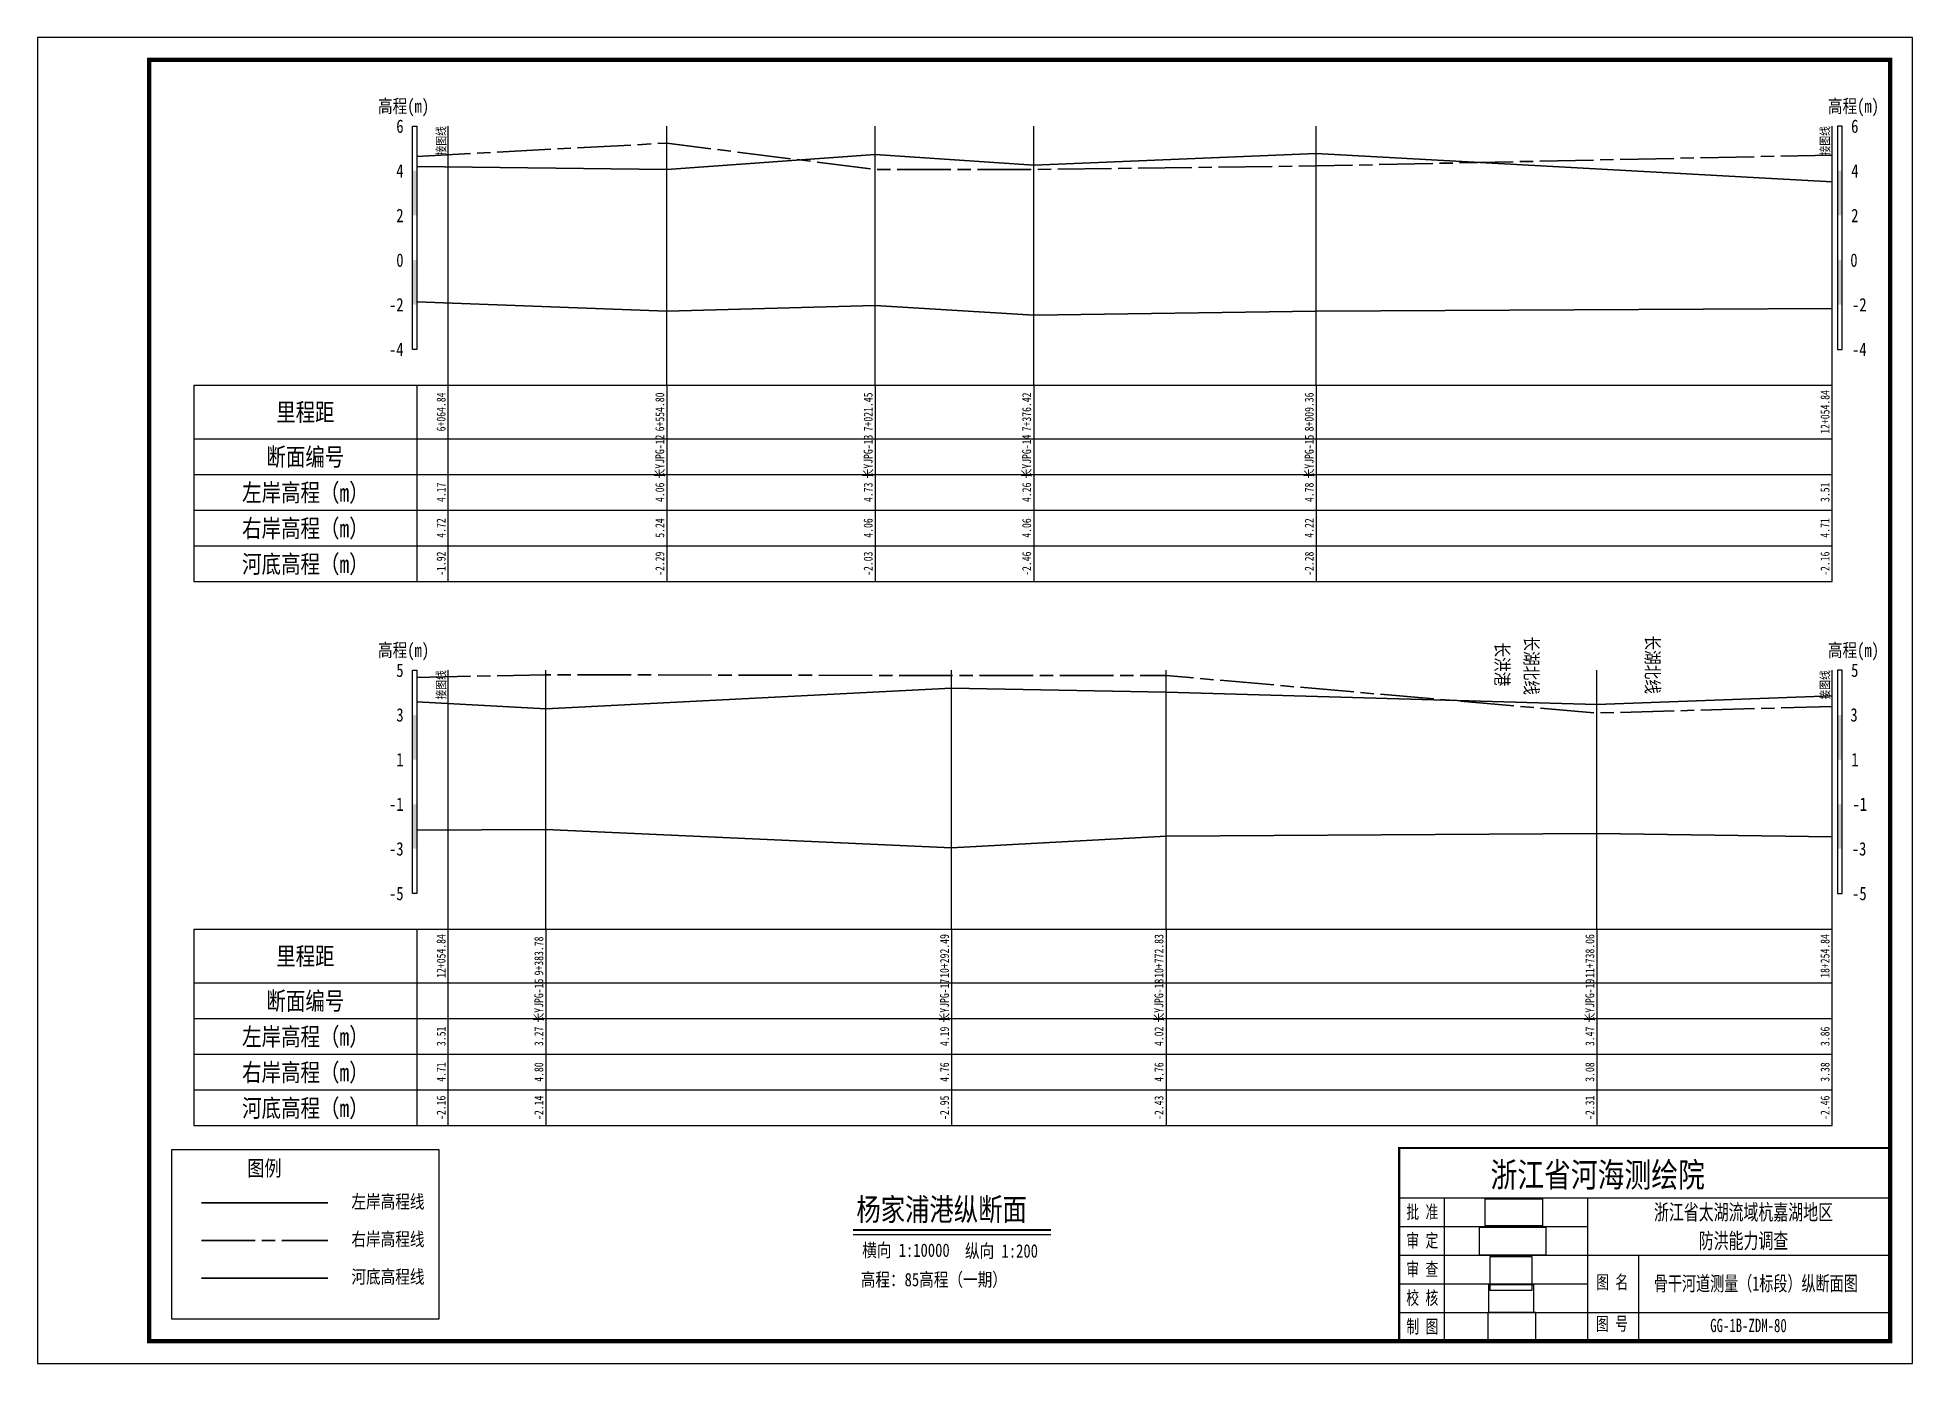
# Model space of a CAD drawing. Extents: x 531918 to 534167, y 3423336 to 3423970.
# Drawn here: x 533148.3 to 533568.3, y 3423336 to 3423633 of the extents above; entities that cross this region are included whole.
import ezdxf
from ezdxf.enums import TextEntityAlignment as Align

# ---------------------------------------------------------------- set-up
doc = ezdxf.new("R2010")
doc.units = 0
doc.header["$LTSCALE"] = 0.5
doc.linetypes.add('ACAD_ISO08W100', pattern=[36, 24, -3, 6, -3])
doc.layers.get('0').update_dxf_attribs({"linetype": 'CONTINUOUS'})
for name, color, linetype, lineweight in [('00右岸断面线', 5, 'ACAD_ISO08W100', 30), ('00左岸断面线', 6, 'CONTINUOUS', 30), ('00河底高程', 2, 'CONTINUOUS', 30), ('xxxx', 6, 'CONTINUOUS', 30)]:
    doc.layers.add(name, color=color, linetype=linetype, lineweight=lineweight)
for name, color, linetype in [('tab', 9, 'CONTINUOUS'), ('TEXT', 7, 'CONTINUOUS'), ('zdm1', 2, 'CONTINUOUS'), ('zh', 9, 'CONTINUOUS'), ('图框', 7, 'CONTINUOUS'), ('标注', 7, 'CONTINUOUS'), ('高程标尺', 3, 'CONTINUOUS')]:
    doc.layers.add(name, color=color, linetype=linetype)
doc.styles.add('HZ', font='fangsong_GB2312.ttf', dxfattribs={"width": 0.8})
doc.styles.add('tk2', font='fangsong_GB2312.ttf', dxfattribs={"width": 0.8})
doc.styles.add('交叉标注', font='fangsong_GB2312.ttf', dxfattribs={"width": 0.8})
picture_1 = doc.add_image_def('image1.tif', size_in_pixel=(413, 175))
picture_2 = doc.add_image_def('image2.tif', size_in_pixel=(364, 223))
picture_3 = doc.add_image_def('image3.tif', size_in_pixel=(379, 181))
picture_4 = doc.add_image_def('image4.tif', size_in_pixel=(244, 153))
picture_5 = doc.add_image_def('image5.tif', size_in_pixel=(332, 273))

msp = doc.modelspace()

# ---------------------------------------------------------------- texts
at = {"layer": 'tab', "color": 3, "style": 'HZ', "width": 0.8}
for s, p in [('里程距', (533208.31, 3423549.12)), ('断面编号', (533208.31, 3423539.12)), ('左岸高程（m）', (533208.31, 3423531.12)), ('右岸高程（m）', (533208.31, 3423523.12)), ('河底高程（m）', (533208.31, 3423515.12)), ('里程距', (533208.31, 3423427.26)), ('断面编号', (533208.31, 3423417.26)), ('左岸高程（m）', (533208.31, 3423409.26)), ('右岸高程（m）', (533208.31, 3423401.26)), ('河底高程（m）', (533208.31, 3423393.26))]:
    msp.add_text(s, height=3.999, dxfattribs=at).set_placement(p, align=Align.MIDDLE)
for s, p in [('6+064.84', (533240.31, 3423549.12)), ('6+554.80', (533289.3, 3423549.12)), ('7+021.45', (533335.97, 3423549.12)), ('7+376.42', (533371.47, 3423549.12)), ('8+009.36', (533434.76, 3423549.12)), ('12+054.84', (533550.31, 3423549.12)), ('长YJPG-12', (533289.3, 3423539.12)), ('长YJPG-13', (533335.97, 3423539.12)), ('长YJPG-14', (533371.47, 3423539.12)), ('长YJPG-15', (533434.76, 3423539.12)), ('4.17', (533240.31, 3423531.12)), ('4.06', (533289.3, 3423531.12)), ('4.73', (533335.97, 3423531.12)), ('4.26', (533371.47, 3423531.12)), ('4.78', (533434.76, 3423531.12)), ('3.51', (533550.31, 3423531.12)), ('4.72', (533240.31, 3423523.12)), ('5.24', (533289.3, 3423523.12)), ('4.06', (533335.97, 3423523.12)), ('4.06', (533371.47, 3423523.12)), ('4.22', (533434.76, 3423523.12)), ('4.71', (533550.31, 3423523.12)), ('-1.92', (533240.31, 3423515.12)), ('-2.29', (533289.3, 3423515.12)), ('-2.03', (533335.97, 3423515.12)), ('-2.46', (533371.47, 3423515.12)), ('-2.28', (533434.76, 3423515.12)), ('-2.16', (533550.31, 3423515.12)), ('12+054.84', (533240.31, 3423427.26)), ('9+383.78', (533262.2, 3423427.26)), ('10+292.49', (533353.07, 3423427.26)), ('10+772.83', (533401.11, 3423427.26)), ('11+738.06', (533497.63, 3423427.26)), ('18+254.84', (533550.31, 3423427.26)), ('长YJPG-16', (533262.2, 3423417.26)), ('长YJPG-17', (533353.07, 3423417.26)), ('长YJPG-18', (533401.11, 3423417.26)), ('长YJPG-19', (533497.63, 3423417.26)), ('3.51', (533240.31, 3423409.26)), ('3.27', (533262.2, 3423409.26)), ('4.19', (533353.07, 3423409.26)), ('4.02', (533401.11, 3423409.26)), ('3.47', (533497.63, 3423409.26)), ('3.86', (533550.31, 3423409.26)), ('4.71', (533240.31, 3423401.26)), ('4.80', (533262.2, 3423401.26)), ('4.76', (533353.07, 3423401.26)), ('4.76', (533401.11, 3423401.26)), ('3.08', (533497.63, 3423401.26)), ('3.38', (533550.31, 3423401.26)), ('-2.16', (533240.31, 3423393.26)), ('-2.14', (533262.2, 3423393.26)), ('-2.95', (533353.07, 3423393.26)), ('-2.43', (533401.11, 3423393.26)), ('-2.31', (533497.63, 3423393.26)), ('-2.46', (533550.31, 3423393.26))]:
    msp.add_text(s, height=2, rotation=90, dxfattribs=at).set_placement(p, align=Align.BOTTOM_CENTER)
at = {"layer": 'zh', "color": 3, "style": 'HZ', "width": 0.8}
for p in [(533240.31, 3423613.12), (533550.31, 3423613.12), (533240.31, 3423491.26), (533550.31, 3423491.26)]:
    msp.add_text('接图线', height=2, rotation=90, dxfattribs=at).set_placement(p, align=Align.BOTTOM_RIGHT)
at = {"layer": '图框', "color": 0, "style": 'HZ', "width": 0.8}
msp.add_text('杨家浦港纵断面', height=5, dxfattribs=at).set_placement((533350.83, 3423370.58), align=Align.MIDDLE)
for s, p in [('横向 1:10000', (533333.03, 3423359.87)), ('纵向 1:200', (533356.07, 3423359.69)), ('高程：85高程（一期）', (533332.72, 3423353.28))]:
    msp.add_text(s, height=3, dxfattribs=at).set_placement(p)
at = {"layer": '标注', "linetype": 'Continuous', "style": '交叉标注', "width": 0.8}
for s, p in [('长洪港', (533474.89, 3423497.48)), ('长湖北线', (533481.45, 3423498.84)), ('长湖北线', (533508.58, 3423499.06))]:
    msp.add_text(s, height=3, rotation=270, dxfattribs=at).set_placement(p)
at = {"layer": '高程标尺', "style": 'HZ', "width": 0.8}
for p in [(533230.31, 3423616.12), (533555.07, 3423616.12), (533230.31, 3423494.26), (533555.07, 3423494.26)]:
    msp.add_text('高程(m)', height=3, dxfattribs=at).set_placement(p, align=Align.CENTER)
for s, p in [('6', (533230.31, 3423613.12)), ('6', (533556.19, 3423613.12)), ('4', (533230.31, 3423603.12)), ('4', (533556.23, 3423603.12)), ('2', (533230.31, 3423593.12)), ('2', (533556.21, 3423593.12)), ('0', (533230.31, 3423583.12)), ('0', (533556.01, 3423583.12)), ('-2', (533230.31, 3423573.12)), ('-2', (533558.03, 3423573.12)), ('-4', (533230.31, 3423563.12)), ('-4', (533558.03, 3423563.12)), ('5', (533230.31, 3423491.26)), ('5', (533556.19, 3423491.26)), ('3', (533230.31, 3423481.26)), ('3', (533556.02, 3423481.26)), ('1', (533230.31, 3423471.26)), ('1', (533556.23, 3423471.26)), ('-1', (533230.31, 3423461.26)), ('-1', (533558.12, 3423461.26)), ('-3', (533230.31, 3423451.26)), ('-3', (533557.97, 3423451.26)), ('-5', (533230.31, 3423441.26)), ('-5', (533558.04, 3423441.26))]:
    msp.add_text(s, height=3, dxfattribs=at).set_placement(p, align=Align.MIDDLE_RIGHT)

# ---------------------------------------------------------------- blocks, each defined once
blk = doc.blocks.new('A$C0B9647FD')
at = {"lineweight": 100, "const_width": 0.5}
blk.add_lwpolyline([(0, 43.28), (-110, 43.28), (-110, 0), (0, 0), (0, 43.28)], dxfattribs=at)
at = {"layer": 'TEXT', "color": 0}
for p, q in [((-110, 32.08, 0), (0, 32.08, 0)), ((-99.92, 32.08, 0), (-99.92, 6.42, 0)), ((-67.83, 32.08, 0), (-67.83, 6.42, 0)), ((-110, 25.67, 0), (-67.83, 25.67, 0)), ((-110, 19.25, 0), (-67.83, 19.25, 0)), ((-67.83, 19.25, 0), (0, 19.25, 0)), ((-56.35, 19.25, 0), (-56.35, 0, 0)), ((-110, 12.83, 0), (-67.83, 12.83, 0)), ((-110, 6.42, 0), (0, 6.42, 0)), ((-99.92, 6.42, 0), (-99.92, 0, 0)), ((-67.83, 6.42, 0), (-67.83, 0, 0))]:
    blk.add_line(p, q, dxfattribs=at)
at = {"layer": 'TEXT', "color": 7, "ltscale": 8, "style": 'tk2'}
for tag, p, height, width in [('浙江省水利水电技术咨询中心', (-89.53, 34.51, 0), 5.5, 0.8), ('批准', (-108.38, 27.45, 0), 3, 0.7), ('审定', (-108.38, 21.04, 0), 3, 0.7), ('审 查', (-108.38, 14.62, 0), 3, 0.7), ('图名', (-65.84, 11.75, 0), 3, 0.7), ('校 核', (-108.38, 8.2, 0), 3, 0.7), ('制 图', (-108.38, 1.79, 0), 3, 0.7), ('图号', (-65.89, 2.42, 0), 3, 0.7)]:
    blk.add_attdef(tag, p, '', height=height, dxfattribs=dict(at, width=width))
at = {"layer": 'TEXT', "color": 0, "style": 'tk2', "width": 0.7}
for tag, height, p in [('浙江省太湖流域杭嘉湖地区', 3.5, (-32.86, 28.9, -206.67)), ('防洪能力调查', 3.5, (-32.86, 22.5, -206.67)), ('骨干河道测量（*标段）水系图', 3.3, (-30.1, 12.93, -206.67)), ('HJH-01', 3, (-31.74, 3.53, -206.67))]:
    blk.add_attdef(tag, text='', height=height, dxfattribs=at).set_placement(p, align=Align.MIDDLE_CENTER)
blk = doc.blocks.new('A$C72737839')
at = {"linetype": 'Continuous'}
blk.add_lwpolyline([(59.94, 0), (59.94, 37.85), (0, 37.85)], dxfattribs=at)
at = {"linetype": 'Continuous', "flags": 128}
for points in [[(0, 37.85), (0, 0)], [(0, 0), (59.94, 0)]]:
    blk.add_lwpolyline(points, dxfattribs=at)
at = {"layer": '00右岸断面线', "color": 5, "lineweight": 30}
blk.add_line((6.73, 17.55), (35.02, 17.55), dxfattribs=at)
at = {"layer": '00河底高程', "color": 2, "lineweight": 30}
blk.add_line((6.73, 9.13), (35.02, 9.13), dxfattribs=at)
at = {"layer": 'xxxx', "color": 6, "lineweight": 30}
blk.add_line((6.73, 25.97), (35.02, 25.97), dxfattribs=at)
at = {"layer": 'tab', "color": 0, "style": 'HZ', "width": 0.8}
blk.add_text('图例', height=3.5, dxfattribs=at).set_placement((20.83, 33.8), align=Align.MIDDLE)
at = {"layer": 'zdm1', "linetype": 'Continuous', "style": 'HZ', "width": 0.8}
for s, p in [('左岸高程线', (48.5, 26.33)), ('右岸高程线', (48.5, 17.91)), ('河底高程线', (48.5, 9.49))]:
    blk.add_text(s, height=3, dxfattribs=at).set_placement(p, align=Align.MIDDLE)

# ---------------------------------------------------------------- linework, layer by layer
at = {"layer": '00右岸断面线', "flags": 128}
for points in [[(533233.31, 3423606.35), (533289.3, 3423609.32), (533335.97, 3423603.42), (533371.47, 3423603.42), (533434.76, 3423604.22), (533550.31, 3423606.66)], [(533233.31, 3423489.66), (533262.2, 3423490.26), (533353.07, 3423490.06), (533401.11, 3423490.06), (533497.63, 3423481.66), (533550.31, 3423483.17)]]:
    msp.add_lwpolyline(points, dxfattribs=at)
at = {"layer": '00左岸断面线', "flags": 128}
for points in [[(533233.31, 3423604.08), (533289.3, 3423603.42), (533335.97, 3423606.77), (533371.47, 3423604.42), (533434.76, 3423607.02), (533550.31, 3423600.68)], [(533233.31, 3423484.2), (533262.2, 3423482.61), (533353.07, 3423487.21), (533401.11, 3423486.36), (533497.63, 3423483.61), (533550.31, 3423485.56)]]:
    msp.add_lwpolyline(points, dxfattribs=at)
at = {"layer": '00河底高程', "flags": 128}
for points in [[(533233.31, 3423573.78), (533289.3, 3423571.67), (533335.97, 3423572.97), (533371.47, 3423570.82), (533434.76, 3423571.72), (533550.31, 3423572.31)], [(533233.31, 3423455.42), (533262.2, 3423455.56), (533353.07, 3423451.51), (533401.11, 3423454.11), (533497.63, 3423454.71), (533550.31, 3423453.96)]]:
    msp.add_lwpolyline(points, dxfattribs=at)
at = {"layer": 'tab'}
for p, q in [((533183.31, 3423555.12), (533550.31, 3423555.12)), ((533183.31, 3423555.12), (533183.31, 3423511.12)), ((533233.31, 3423555.12), (533233.31, 3423511.12)), ((533240.31, 3423511.12), (533240.31, 3423555.12)), ((533289.3, 3423555.12), (533289.3, 3423511.12)), ((533335.97, 3423555.12), (533335.97, 3423511.12)), ((533371.47, 3423555.12), (533371.47, 3423511.12)), ((533434.76, 3423555.12), (533434.76, 3423511.12)), ((533550.31, 3423511.12), (533550.31, 3423555.12)), ((533183.31, 3423543.12), (533550.31, 3423543.12)), ((533183.31, 3423535.12), (533550.31, 3423535.12)), ((533183.31, 3423527.12), (533550.31, 3423527.12)), ((533183.31, 3423519.12), (533550.31, 3423519.12)), ((533183.31, 3423511.12), (533550.31, 3423511.12)), ((533183.31, 3423433.26), (533550.31, 3423433.26)), ((533183.31, 3423433.26), (533183.31, 3423389.26)), ((533233.31, 3423433.26), (533233.31, 3423389.26)), ((533240.31, 3423389.26), (533240.31, 3423433.26)), ((533262.2, 3423433.26), (533262.2, 3423389.26)), ((533353.07, 3423433.26), (533353.07, 3423389.26)), ((533401.11, 3423433.26), (533401.11, 3423389.26)), ((533497.63, 3423433.26), (533497.63, 3423389.26)), ((533550.31, 3423389.26), (533550.31, 3423433.26)), ((533183.31, 3423421.26), (533550.31, 3423421.26)), ((533183.31, 3423413.26), (533550.31, 3423413.26)), ((533183.31, 3423405.26), (533550.31, 3423405.26)), ((533183.31, 3423397.26), (533550.31, 3423397.26)), ((533183.31, 3423389.26), (533550.31, 3423389.26))]:
    msp.add_line(p, q, dxfattribs=at)
at = {"layer": 'zh'}
for p, q in [((533240.31, 3423555.12), (533240.31, 3423613.12)), ((533550.31, 3423555.12), (533550.31, 3423613.12)), ((533240.31, 3423433.26), (533240.31, 3423491.26)), ((533550.31, 3423433.26), (533550.31, 3423491.26))]:
    msp.add_line(p, q, dxfattribs=at)
at = {"layer": 'zh', "color": 6}
for p, q in [((533289.3, 3423555.12), (533289.3, 3423613.12)), ((533335.97, 3423555.12), (533335.97, 3423613.12)), ((533371.47, 3423555.12), (533371.47, 3423613.12)), ((533434.76, 3423555.12), (533434.76, 3423613.12)), ((533262.2, 3423433.26), (533262.2, 3423491.26)), ((533353.07, 3423433.26), (533353.07, 3423491.26)), ((533401.11, 3423433.26), (533401.11, 3423491.26)), ((533497.63, 3423433.26), (533497.63, 3423491.26))]:
    msp.add_line(p, q, dxfattribs=at)
at = {"layer": '图框', "flags": 128}
msp.add_lwpolyline([(533148.31, 3423335.98), (533568.31, 3423335.98), (533568.31, 3423632.98), (533148.31, 3423632.98)], close=True, dxfattribs=at)
at = {"layer": '图框', "const_width": 1, "flags": 128}
msp.add_lwpolyline([(533173.31, 3423340.98), (533563.31, 3423340.98), (533563.31, 3423627.98), (533173.31, 3423627.98)], close=True, dxfattribs=at)
at = {"layer": '图框', "color": 0, "const_width": 0.5, "flags": 128}
msp.add_lwpolyline([(533330.99, 3423365.88), (533375.33, 3423365.88)], dxfattribs=at)
at = {"layer": '图框', "color": 0, "flags": 128}
msp.add_lwpolyline([(533330.99, 3423364.88), (533375.33, 3423364.88)], dxfattribs=at)
at = {"layer": '高程标尺', "flags": 128}
for points in [[(533232.31, 3423563.12), (533232.31, 3423613.12), (533233.31, 3423613.12), (533233.31, 3423563.12)], [(533552.52, 3423563.12), (533552.52, 3423613.12), (533551.52, 3423613.12), (533551.52, 3423563.12)], [(533232.31, 3423441.26), (533232.31, 3423491.26), (533233.31, 3423491.26), (533233.31, 3423441.26)], [(533552.52, 3423441.26), (533552.52, 3423491.26), (533551.52, 3423491.26), (533551.52, 3423441.26)]]:
    msp.add_lwpolyline(points, close=True, dxfattribs=at)
at = {"layer": '高程标尺'}
for points in [[(533232.31, 3423593.12), (533233.31, 3423593.12), (533232.31, 3423603.12), (533233.31, 3423603.12)], [(533552.52, 3423593.12), (533551.52, 3423593.12), (533552.52, 3423603.12), (533551.52, 3423603.12)], [(533232.31, 3423573.12), (533233.31, 3423573.12), (533232.31, 3423583.12), (533233.31, 3423583.12)], [(533552.52, 3423573.12), (533551.52, 3423573.12), (533552.52, 3423583.12), (533551.52, 3423583.12)], [(533232.31, 3423471.26), (533233.31, 3423471.26), (533232.31, 3423481.26), (533233.31, 3423481.26)], [(533552.52, 3423471.26), (533551.52, 3423471.26), (533552.52, 3423481.26), (533551.52, 3423481.26)], [(533232.31, 3423451.26), (533233.31, 3423451.26), (533232.31, 3423461.26), (533233.31, 3423461.26)], [(533552.52, 3423451.26), (533551.52, 3423451.26), (533552.52, 3423461.26), (533551.52, 3423461.26)]]:
    msp.add_solid(points, dxfattribs=at)

# ---------------------------------------------------------------- block references
at = {"layer": '图框', "linetype": 'Continuous'}
msp.add_blockref('A$C72737839', (533178.31, 3423345.98), dxfattribs=at)
msp.add_blockref('A$C0B9647FD', (533563.31, 3423340.98), dxfattribs=at).add_auto_attribs({'图号': '图 号', '图名': '图 名', '批准': '批 准', '校 核': '校 核', '审 查': '审 查', '审定': '审 定', '制 图': '制 图', '浙江省水利水电技术咨询中心': '浙江省河海测绘院', 'HJH-01': 'GG-1B-ZDM-80', '骨干河道测量（*标段）水系图': '骨干河道测量（1标段）纵断面图', '浙江省太湖流域杭嘉湖地区': '浙江省太湖流域杭嘉湖地区', '防洪能力调查': '防洪能力调查'})

msp.set_redraw_order([(e.dxf.handle, doc.entitydb.next_handle()) for e in msp.query("TEXT MTEXT ATTDEF DIMENSION ARC_DIMENSION")])  # texts and dimensions are drawn at this point

# ---------------------------------------------------------------- pictures from other files: only their frames are drawn
at = {"linetype": 'Continuous'}
image = msp.add_image(picture_3, insert=(533472.62, 3423366.78), size_in_units=(12.82, 6.12), dxfattribs=at)
image.dxf.flags = 15
image = msp.add_image(picture_1, insert=(533471.32, 3423360.23, 0), size_in_units=(14.89, 6.31), dxfattribs=at)
image.dxf.flags = 15
image = msp.add_image(picture_5, insert=(533473.72, 3423352.3), size_in_units=(9.33, 7.67), dxfattribs=at)
image.dxf.flags = 15
image = msp.add_image(picture_4, insert=(533473.43, 3423347.43), size_in_units=(10.01, 6.28), dxfattribs=at)
image.dxf.flags = 15
image = msp.add_image(picture_2, insert=(533473.24, 3423340.99), size_in_units=(10.62, 6.51), dxfattribs=at)
image.dxf.flags = 15

doc.saveas('drawing.dxf')
